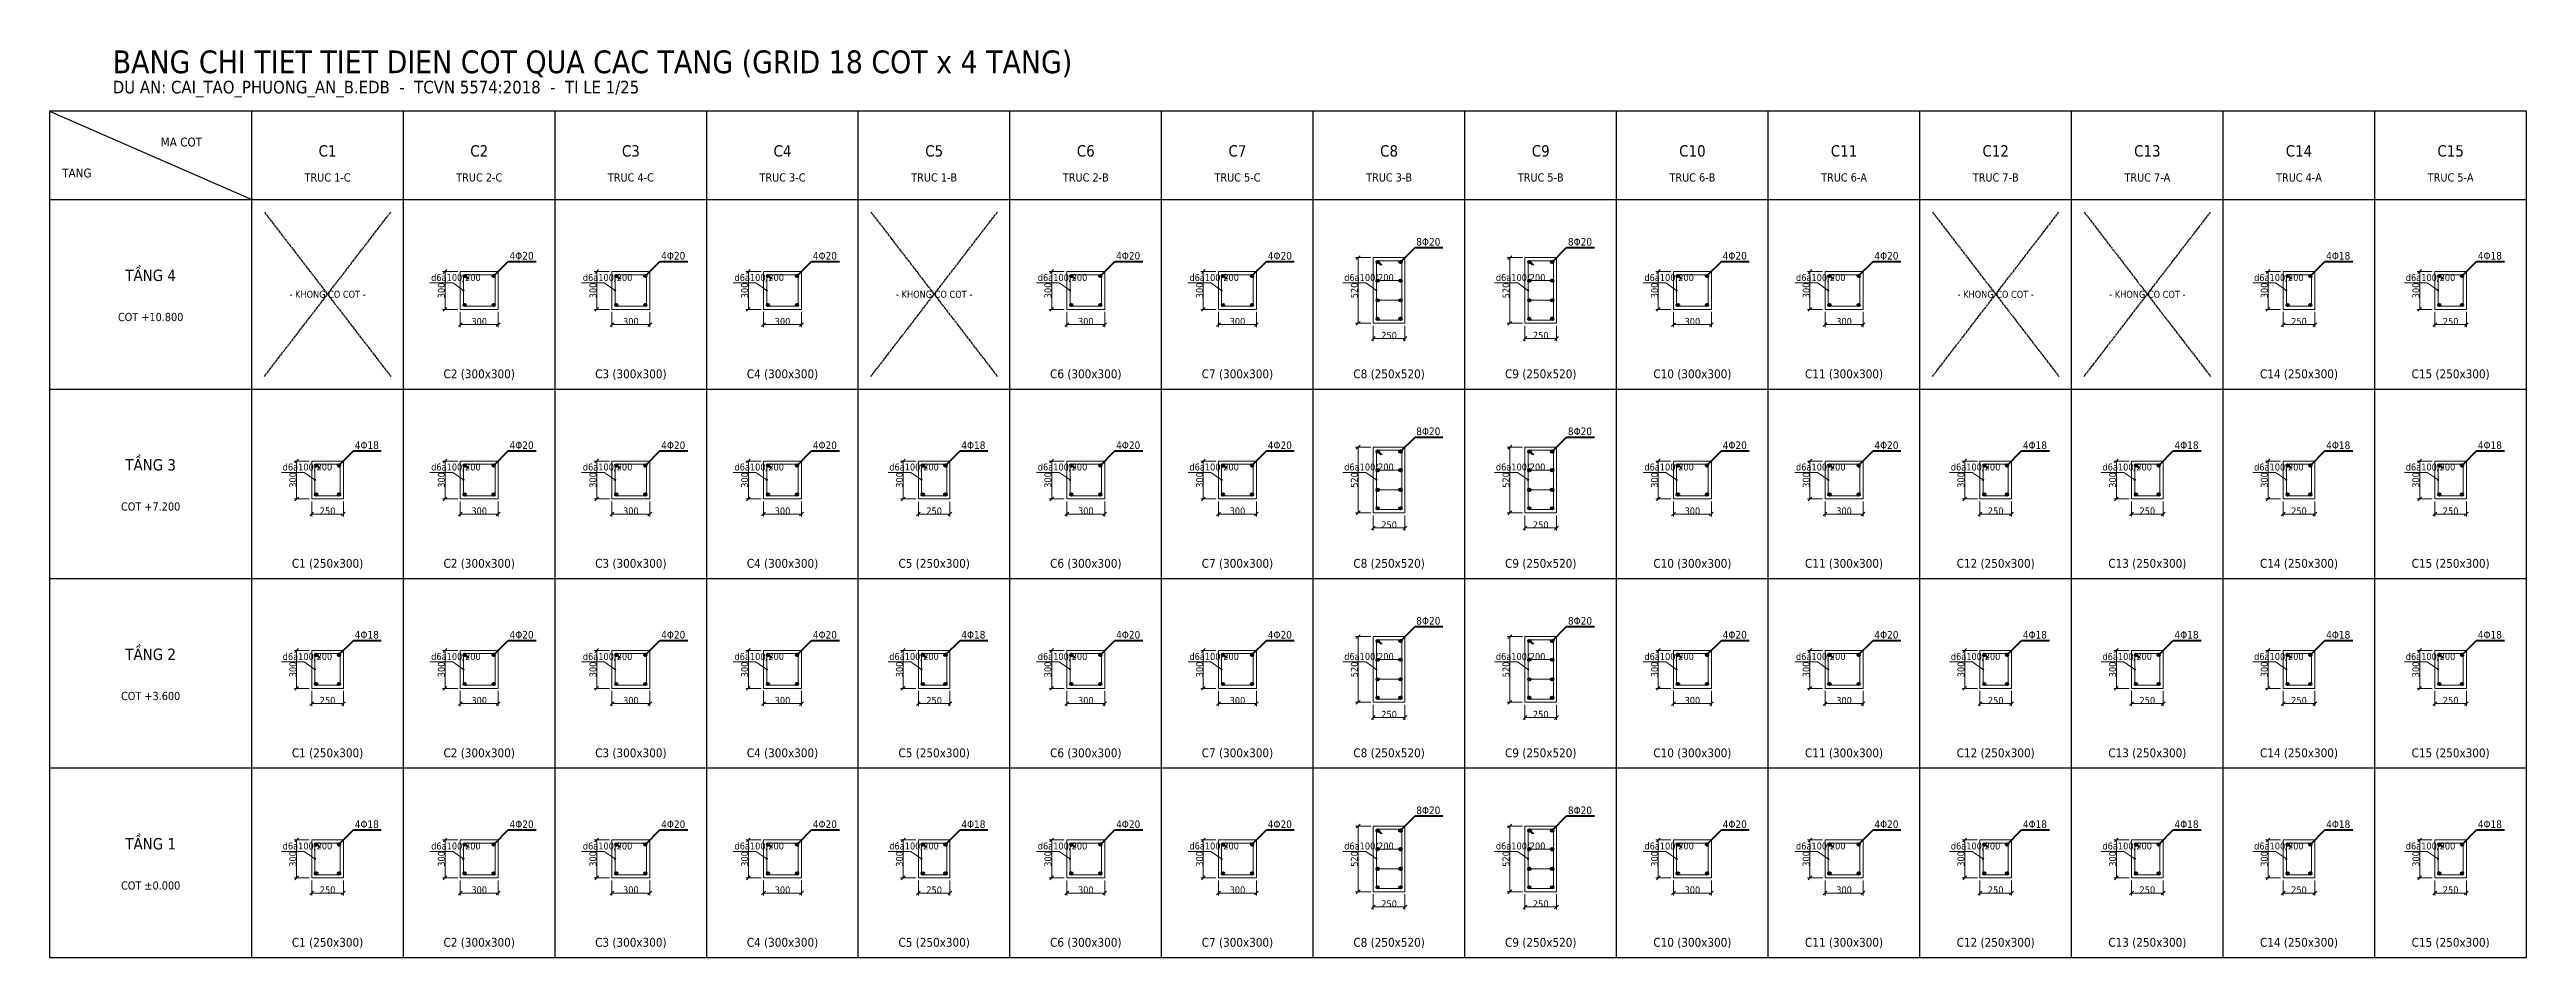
# Model space of a CAD drawing. Header units: millimetres. Extents: x 0 to 19600, y 0 to 7187.
import ezdxf
from ezdxf.enums import TextEntityAlignment as Align

# ---------------------------------------------------------------- set-up
doc = ezdxf.new("R2010")
doc.units = ezdxf.units.MM
doc.header["$LTSCALE"] = 10
doc.linetypes.add('DASHED', pattern=[1.524, 1.27, -0.254])
for name, color, linetype, lineweight in [('BE_TONG', 7, 'Continuous', 15), ('COT_DAI', 4, 'Continuous', 15), ('DIM', 3, 'Continuous', 9), ('KHUNG_GRID', 8, 'Continuous', 25), ('TEXT', 7, 'Continuous', 15), ('THEP_CHU', 1, 'Continuous', 50)]:
    doc.layers.add(name, color=color, linetype=linetype, lineweight=lineweight)
doc.styles.get("Standard").update_dxf_attribs({"font": 'tahoma.ttf'})

msp = doc.modelspace()

# ---------------------------------------------------------------- texts
at = {"layer": 'COT_DAI'}
for p in [(3020, 5355), (4220, 5355), (5420, 5355), (7820, 5355), (9020, 5355), (10245, 5355), (11445, 5355), (12620, 5355), (13820, 5355), (17445, 5355), (18645, 5355), (1845, 3855), (3020, 3855), (4220, 3855), (5420, 3855), (6645, 3855), (7820, 3855), (9020, 3855), (10245, 3855), (11445, 3855), (12620, 3855), (13820, 3855), (15045, 3855), (16245, 3855), (17445, 3855), (18645, 3855), (1845, 2355), (3020, 2355), (4220, 2355), (5420, 2355), (6645, 2355), (7820, 2355), (9020, 2355), (10245, 2355), (11445, 2355), (12620, 2355), (13820, 2355), (15045, 2355), (16245, 2355), (17445, 2355), (18645, 2355), (1845, 855), (3020, 855), (4220, 855), (5420, 855), (6645, 855), (7820, 855), (9020, 855), (10245, 855), (11445, 855), (12620, 855), (13820, 855), (15045, 855), (16245, 855), (17445, 855), (18645, 855)]:
    msp.add_text('d6a100/200', height=55, dxfattribs=at).set_placement(p)
at = {"layer": 'DIM'}
for s, p in [('300', (3100, 5280)), ('300', (4300, 5280)), ('300', (5500, 5280)), ('300', (7900, 5280)), ('300', (9100, 5280)), ('520', (10325, 5280)), ('520', (11525, 5280)), ('300', (12700, 5280)), ('300', (13900, 5280)), ('300', (17525, 5280)), ('300', (18725, 5280)), ('300', (1925, 3780)), ('300', (3100, 3780)), ('300', (4300, 3780)), ('300', (5500, 3780)), ('300', (6725, 3780)), ('300', (7900, 3780)), ('300', (9100, 3780)), ('520', (10325, 3780)), ('520', (11525, 3780)), ('300', (12700, 3780)), ('300', (13900, 3780)), ('300', (15125, 3780)), ('300', (16325, 3780)), ('300', (17525, 3780)), ('300', (18725, 3780)), ('300', (1925, 2280)), ('300', (3100, 2280)), ('300', (4300, 2280)), ('300', (5500, 2280)), ('300', (6725, 2280)), ('300', (7900, 2280)), ('300', (9100, 2280)), ('520', (10325, 2280)), ('520', (11525, 2280)), ('300', (12700, 2280)), ('300', (13900, 2280)), ('300', (15125, 2280)), ('300', (16325, 2280)), ('300', (17525, 2280)), ('300', (18725, 2280)), ('300', (1925, 780)), ('300', (3100, 780)), ('300', (4300, 780)), ('300', (5500, 780)), ('300', (6725, 780)), ('300', (7900, 780)), ('300', (9100, 780)), ('520', (10325, 780)), ('520', (11525, 780)), ('300', (12700, 780)), ('300', (13900, 780)), ('300', (15125, 780)), ('300', (16325, 780)), ('300', (17525, 780)), ('300', (18725, 780))]:
    msp.add_text(s, height=55, rotation=90, dxfattribs=at).set_placement(p, align=Align.MIDDLE_CENTER)
for s, p in [('300', (3400, 5035)), ('300', (4600, 5035)), ('300', (5800, 5035)), ('300', (8200, 5035)), ('300', (9400, 5035)), ('250', (10600, 4925)), ('250', (11800, 4925)), ('300', (13000, 5035)), ('300', (14200, 5035)), ('250', (17800, 5035)), ('250', (19000, 5035)), ('250', (2200, 3535)), ('300', (3400, 3535)), ('300', (4600, 3535)), ('300', (5800, 3535)), ('250', (7000, 3535)), ('300', (8200, 3535)), ('300', (9400, 3535)), ('300', (13000, 3535)), ('300', (14200, 3535)), ('250', (15400, 3535)), ('250', (16600, 3535)), ('250', (17800, 3535)), ('250', (19000, 3535)), ('250', (10600, 3425)), ('250', (11800, 3425)), ('250', (2200, 2035)), ('300', (3400, 2035)), ('300', (4600, 2035)), ('300', (5800, 2035)), ('250', (7000, 2035)), ('300', (8200, 2035)), ('300', (9400, 2035)), ('300', (13000, 2035)), ('300', (14200, 2035)), ('250', (15400, 2035)), ('250', (16600, 2035)), ('250', (17800, 2035)), ('250', (19000, 2035)), ('250', (10600, 1925)), ('250', (11800, 1925)), ('250', (2200, 535)), ('300', (3400, 535)), ('300', (4600, 535)), ('300', (5800, 535)), ('250', (7000, 535)), ('300', (8200, 535)), ('300', (9400, 535)), ('250', (10600, 425)), ('250', (11800, 425)), ('300', (13000, 535)), ('300', (14200, 535)), ('250', (15400, 535)), ('250', (16600, 535)), ('250', (17800, 535)), ('250', (19000, 535))]:
    msp.add_text(s, height=55, dxfattribs=at).set_placement(p, align=Align.MIDDLE_CENTER)
at = {"layer": 'TEXT'}
for s, height, p in [('BANG CHI TIET TIET DIEN COT QUA CAC TANG (GRID 18 COT x 4 TANG)', 180, (500, 7000)), ('DU AN: CAI_TAO_PHUONG_AN_B.EDB  -  TCVN 5574:2018  -  TI LE 1/25', 100, (500, 6840)), ('MA COT', 70, (880, 6420)), ('TANG', 70, (100, 6175))]:
    msp.add_text(s, height=height, dxfattribs=at).set_placement(p)
for s, height, p in [('C1', 90, (2200, 6385)), ('C2', 90, (3400, 6385)), ('C3', 90, (4600, 6385)), ('C4', 90, (5800, 6385)), ('C5', 90, (7000, 6385)), ('C6', 90, (8200, 6385)), ('C7', 90, (9400, 6385)), ('C8', 90, (10600, 6385)), ('C9', 90, (11800, 6385)), ('C10', 90, (13000, 6385)), ('C11', 90, (14200, 6385)), ('C12', 90, (15400, 6385)), ('C13', 90, (16600, 6385)), ('C14', 90, (17800, 6385)), ('C15', 90, (19000, 6385)), ('TRUC 1-C', 65, (2200, 6175)), ('TRUC 2-C', 65, (3400, 6175)), ('TRUC 4-C', 65, (4600, 6175)), ('TRUC 3-C', 65, (5800, 6175)), ('TRUC 1-B', 65, (7000, 6175)), ('TRUC 2-B', 65, (8200, 6175)), ('TRUC 5-C', 65, (9400, 6175)), ('TRUC 3-B', 65, (10600, 6175)), ('TRUC 5-B', 65, (11800, 6175)), ('TRUC 6-B', 65, (13000, 6175)), ('TRUC 6-A', 65, (14200, 6175)), ('TRUC 7-B', 65, (15400, 6175)), ('TRUC 7-A', 65, (16600, 6175)), ('TRUC 4-A', 65, (17800, 6175)), ('TRUC 5-A', 65, (19000, 6175)), ('TẦNG 4', 90, (800, 5400)), ('COT +10.800', 65, (800, 5070)), ('- KHONG CO COT -', 55, (2200, 5250)), ('- KHONG CO COT -', 55, (7000, 5250)), ('- KHONG CO COT -', 55, (15400, 5250)), ('- KHONG CO COT -', 55, (16600, 5250)), ('C2 (300x300)', 70, (3400, 4620)), ('C3 (300x300)', 70, (4600, 4620)), ('C4 (300x300)', 70, (5800, 4620)), ('C6 (300x300)', 70, (8200, 4620)), ('C7 (300x300)', 70, (9400, 4620)), ('C8 (250x520)', 70, (10600, 4620)), ('C9 (250x520)', 70, (11800, 4620)), ('C10 (300x300)', 70, (13000, 4620)), ('C11 (300x300)', 70, (14200, 4620)), ('C14 (250x300)', 70, (17800, 4620)), ('C15 (250x300)', 70, (19000, 4620)), ('TẦNG 3', 90, (800, 3900)), ('COT +7.200', 65, (800, 3570)), ('C1 (250x300)', 70, (2200, 3120)), ('C2 (300x300)', 70, (3400, 3120)), ('C3 (300x300)', 70, (4600, 3120)), ('C4 (300x300)', 70, (5800, 3120)), ('C5 (250x300)', 70, (7000, 3120)), ('C6 (300x300)', 70, (8200, 3120)), ('C7 (300x300)', 70, (9400, 3120)), ('C8 (250x520)', 70, (10600, 3120)), ('C9 (250x520)', 70, (11800, 3120)), ('C10 (300x300)', 70, (13000, 3120)), ('C11 (300x300)', 70, (14200, 3120)), ('C12 (250x300)', 70, (15400, 3120)), ('C13 (250x300)', 70, (16600, 3120)), ('C14 (250x300)', 70, (17800, 3120)), ('C15 (250x300)', 70, (19000, 3120)), ('TẦNG 2', 90, (800, 2400)), ('COT +3.600', 65, (800, 2070)), ('C1 (250x300)', 70, (2200, 1620)), ('C2 (300x300)', 70, (3400, 1620)), ('C3 (300x300)', 70, (4600, 1620)), ('C4 (300x300)', 70, (5800, 1620)), ('C5 (250x300)', 70, (7000, 1620)), ('C6 (300x300)', 70, (8200, 1620)), ('C7 (300x300)', 70, (9400, 1620)), ('C8 (250x520)', 70, (10600, 1620)), ('C9 (250x520)', 70, (11800, 1620)), ('C10 (300x300)', 70, (13000, 1620)), ('C11 (300x300)', 70, (14200, 1620)), ('C12 (250x300)', 70, (15400, 1620)), ('C13 (250x300)', 70, (16600, 1620)), ('C14 (250x300)', 70, (17800, 1620)), ('C15 (250x300)', 70, (19000, 1620)), ('TẦNG 1', 90, (800, 900)), ('COT ±0.000', 65, (800, 570)), ('C1 (250x300)', 70, (2200, 120)), ('C2 (300x300)', 70, (3400, 120)), ('C3 (300x300)', 70, (4600, 120)), ('C4 (300x300)', 70, (5800, 120)), ('C5 (250x300)', 70, (7000, 120)), ('C6 (300x300)', 70, (8200, 120)), ('C7 (300x300)', 70, (9400, 120)), ('C8 (250x520)', 70, (10600, 120)), ('C9 (250x520)', 70, (11800, 120)), ('C10 (300x300)', 70, (13000, 120)), ('C11 (300x300)', 70, (14200, 120)), ('C12 (250x300)', 70, (15400, 120)), ('C13 (250x300)', 70, (16600, 120)), ('C14 (250x300)', 70, (17800, 120)), ('C15 (250x300)', 70, (19000, 120))]:
    msp.add_text(s, height=height, dxfattribs=at).set_placement(p, align=Align.MIDDLE_CENTER)
at = {"layer": 'THEP_CHU'}
for s, p in [('8Φ20', (10815, 5635)), ('8Φ20', (12015, 5635)), ('4Φ20', (3640, 5525)), ('4Φ20', (4840, 5525)), ('4Φ20', (6040, 5525)), ('4Φ20', (8440, 5525)), ('4Φ20', (9640, 5525)), ('4Φ20', (13240, 5525)), ('4Φ20', (14440, 5525)), ('4Φ18', (18015, 5525)), ('4Φ18', (19215, 5525)), ('8Φ20', (10815, 4135)), ('8Φ20', (12015, 4135)), ('4Φ18', (2415, 4025)), ('4Φ20', (3640, 4025)), ('4Φ20', (4840, 4025)), ('4Φ20', (6040, 4025)), ('4Φ18', (7215, 4025)), ('4Φ20', (8440, 4025)), ('4Φ20', (9640, 4025)), ('4Φ20', (13240, 4025)), ('4Φ20', (14440, 4025)), ('4Φ18', (15615, 4025)), ('4Φ18', (16815, 4025)), ('4Φ18', (18015, 4025)), ('4Φ18', (19215, 4025)), ('4Φ18', (2415, 2525)), ('4Φ20', (3640, 2525)), ('4Φ20', (4840, 2525)), ('4Φ20', (6040, 2525)), ('4Φ18', (7215, 2525)), ('4Φ20', (8440, 2525)), ('4Φ20', (9640, 2525)), ('8Φ20', (10815, 2635)), ('8Φ20', (12015, 2635)), ('4Φ20', (13240, 2525)), ('4Φ20', (14440, 2525)), ('4Φ18', (15615, 2525)), ('4Φ18', (16815, 2525)), ('4Φ18', (18015, 2525)), ('4Φ18', (19215, 2525)), ('8Φ20', (10815, 1135)), ('8Φ20', (12015, 1135)), ('4Φ18', (2415, 1025)), ('4Φ20', (3640, 1025)), ('4Φ20', (4840, 1025)), ('4Φ20', (6040, 1025)), ('4Φ18', (7215, 1025)), ('4Φ20', (8440, 1025)), ('4Φ20', (9640, 1025)), ('4Φ20', (13240, 1025)), ('4Φ20', (14440, 1025)), ('4Φ18', (15615, 1025)), ('4Φ18', (16815, 1025)), ('4Φ18', (18015, 1025)), ('4Φ18', (19215, 1025))]:
    msp.add_text(s, height=60, dxfattribs=at).set_placement(p)

# ---------------------------------------------------------------- hatches: boundary and pattern name
at = {"layer": 'THEP_CHU'}
for points in [[(10500, 5505), (10510, 5515), (10520, 5505), (10510, 5495)], [(10680, 5505), (10690, 5515), (10700, 5505), (10690, 5495)], [(11700, 5505), (11710, 5515), (11720, 5505), (11710, 5495)], [(11880, 5505), (11890, 5515), (11900, 5505), (11890, 5495)], [(3275, 5395), (3285, 5405), (3295, 5395), (3285, 5385)], [(3505, 5395), (3515, 5405), (3525, 5395), (3515, 5385)], [(4475, 5395), (4485, 5405), (4495, 5395), (4485, 5385)], [(4705, 5395), (4715, 5405), (4725, 5395), (4715, 5385)], [(5675, 5395), (5685, 5405), (5695, 5395), (5685, 5385)], [(5905, 5395), (5915, 5405), (5925, 5395), (5915, 5385)], [(8075, 5395), (8085, 5405), (8095, 5395), (8085, 5385)], [(8305, 5395), (8315, 5405), (8325, 5395), (8315, 5385)], [(9275, 5395), (9285, 5405), (9295, 5395), (9285, 5385)], [(9505, 5395), (9515, 5405), (9525, 5395), (9515, 5385)], [(10500, 5358), (10510, 5368), (10520, 5358), (10510, 5348)], [(10680, 5358), (10690, 5368), (10700, 5358), (10690, 5348)], [(11700, 5358), (11710, 5368), (11720, 5358), (11710, 5348)], [(11880, 5358), (11890, 5368), (11900, 5358), (11890, 5348)], [(12875, 5395), (12885, 5405), (12895, 5395), (12885, 5385)], [(13105, 5395), (13115, 5405), (13125, 5395), (13115, 5385)], [(14075, 5395), (14085, 5405), (14095, 5395), (14085, 5385)], [(14305, 5395), (14315, 5405), (14325, 5395), (14315, 5385)], [(17700, 5395), (17710, 5405), (17720, 5395), (17710, 5385)], [(17880, 5395), (17890, 5405), (17900, 5395), (17890, 5385)], [(18900, 5395), (18910, 5405), (18920, 5395), (18910, 5385)], [(19080, 5395), (19090, 5405), (19100, 5395), (19090, 5385)], [(3275, 5165), (3285, 5175), (3295, 5165), (3285, 5155)], [(3505, 5165), (3515, 5175), (3525, 5165), (3515, 5155)], [(4475, 5165), (4485, 5175), (4495, 5165), (4485, 5155)], [(4705, 5165), (4715, 5175), (4725, 5165), (4715, 5155)], [(5675, 5165), (5685, 5175), (5695, 5165), (5685, 5155)], [(5905, 5165), (5915, 5175), (5925, 5165), (5915, 5155)], [(8075, 5165), (8085, 5175), (8095, 5165), (8085, 5155)], [(8305, 5165), (8315, 5175), (8325, 5165), (8315, 5155)], [(9275, 5165), (9285, 5175), (9295, 5165), (9285, 5155)], [(9505, 5165), (9515, 5175), (9525, 5165), (9515, 5155)], [(10500, 5202), (10510, 5212), (10520, 5202), (10510, 5192)], [(10680, 5202), (10690, 5212), (10700, 5202), (10690, 5192)], [(11700, 5202), (11710, 5212), (11720, 5202), (11710, 5192)], [(11880, 5202), (11890, 5212), (11900, 5202), (11890, 5192)], [(12875, 5165), (12885, 5175), (12895, 5165), (12885, 5155)], [(13105, 5165), (13115, 5175), (13125, 5165), (13115, 5155)], [(14075, 5165), (14085, 5175), (14095, 5165), (14085, 5155)], [(14305, 5165), (14315, 5175), (14325, 5165), (14315, 5155)], [(17700, 5165), (17710, 5175), (17720, 5165), (17710, 5155)], [(17880, 5165), (17890, 5175), (17900, 5165), (17890, 5155)], [(18900, 5165), (18910, 5175), (18920, 5165), (18910, 5155)], [(19080, 5165), (19090, 5175), (19100, 5165), (19090, 5155)], [(10500, 5055), (10510, 5065), (10520, 5055), (10510, 5045)], [(10680, 5055), (10690, 5065), (10700, 5055), (10690, 5045)], [(11700, 5055), (11710, 5065), (11720, 5055), (11710, 5045)], [(11880, 5055), (11890, 5065), (11900, 5055), (11890, 5045)], [(10500, 4005), (10510, 4015), (10520, 4005), (10510, 3995)], [(10680, 4005), (10690, 4015), (10700, 4005), (10690, 3995)], [(11700, 4005), (11710, 4015), (11720, 4005), (11710, 3995)], [(11880, 4005), (11890, 4015), (11900, 4005), (11890, 3995)], [(2100, 3895), (2110, 3905), (2120, 3895), (2110, 3885)], [(2280, 3895), (2290, 3905), (2300, 3895), (2290, 3885)], [(3275, 3895), (3285, 3905), (3295, 3895), (3285, 3885)], [(3505, 3895), (3515, 3905), (3525, 3895), (3515, 3885)], [(4475, 3895), (4485, 3905), (4495, 3895), (4485, 3885)], [(4705, 3895), (4715, 3905), (4725, 3895), (4715, 3885)], [(5675, 3895), (5685, 3905), (5695, 3895), (5685, 3885)], [(5905, 3895), (5915, 3905), (5925, 3895), (5915, 3885)], [(6900, 3895), (6910, 3905), (6920, 3895), (6910, 3885)], [(7080, 3895), (7090, 3905), (7100, 3895), (7090, 3885)], [(8075, 3895), (8085, 3905), (8095, 3895), (8085, 3885)], [(8305, 3895), (8315, 3905), (8325, 3895), (8315, 3885)], [(9275, 3895), (9285, 3905), (9295, 3895), (9285, 3885)], [(9505, 3895), (9515, 3905), (9525, 3895), (9515, 3885)], [(10500, 3858), (10510, 3868), (10520, 3858), (10510, 3848)], [(10680, 3858), (10690, 3868), (10700, 3858), (10690, 3848)], [(11700, 3858), (11710, 3868), (11720, 3858), (11710, 3848)], [(11880, 3858), (11890, 3868), (11900, 3858), (11890, 3848)], [(12875, 3895), (12885, 3905), (12895, 3895), (12885, 3885)], [(13105, 3895), (13115, 3905), (13125, 3895), (13115, 3885)], [(14075, 3895), (14085, 3905), (14095, 3895), (14085, 3885)], [(14305, 3895), (14315, 3905), (14325, 3895), (14315, 3885)], [(15300, 3895), (15310, 3905), (15320, 3895), (15310, 3885)], [(15480, 3895), (15490, 3905), (15500, 3895), (15490, 3885)], [(16500, 3895), (16510, 3905), (16520, 3895), (16510, 3885)], [(16680, 3895), (16690, 3905), (16700, 3895), (16690, 3885)], [(17700, 3895), (17710, 3905), (17720, 3895), (17710, 3885)], [(17880, 3895), (17890, 3905), (17900, 3895), (17890, 3885)], [(18900, 3895), (18910, 3905), (18920, 3895), (18910, 3885)], [(19080, 3895), (19090, 3905), (19100, 3895), (19090, 3885)], [(2100, 3665), (2110, 3675), (2120, 3665), (2110, 3655)], [(2280, 3665), (2290, 3675), (2300, 3665), (2290, 3655)], [(3275, 3665), (3285, 3675), (3295, 3665), (3285, 3655)], [(3505, 3665), (3515, 3675), (3525, 3665), (3515, 3655)], [(4475, 3665), (4485, 3675), (4495, 3665), (4485, 3655)], [(4705, 3665), (4715, 3675), (4725, 3665), (4715, 3655)], [(5675, 3665), (5685, 3675), (5695, 3665), (5685, 3655)], [(5905, 3665), (5915, 3675), (5925, 3665), (5915, 3655)], [(6900, 3665), (6910, 3675), (6920, 3665), (6910, 3655)], [(7080, 3665), (7090, 3675), (7100, 3665), (7090, 3655)], [(8075, 3665), (8085, 3675), (8095, 3665), (8085, 3655)], [(8305, 3665), (8315, 3675), (8325, 3665), (8315, 3655)], [(9275, 3665), (9285, 3675), (9295, 3665), (9285, 3655)], [(9505, 3665), (9515, 3675), (9525, 3665), (9515, 3655)], [(10500, 3702), (10510, 3712), (10520, 3702), (10510, 3692)], [(10500, 3555), (10510, 3565), (10520, 3555), (10510, 3545)], [(10680, 3702), (10690, 3712), (10700, 3702), (10690, 3692)], [(10680, 3555), (10690, 3565), (10700, 3555), (10690, 3545)], [(11700, 3702), (11710, 3712), (11720, 3702), (11710, 3692)], [(11700, 3555), (11710, 3565), (11720, 3555), (11710, 3545)], [(11880, 3702), (11890, 3712), (11900, 3702), (11890, 3692)], [(11880, 3555), (11890, 3565), (11900, 3555), (11890, 3545)], [(12875, 3665), (12885, 3675), (12895, 3665), (12885, 3655)], [(13105, 3665), (13115, 3675), (13125, 3665), (13115, 3655)], [(14075, 3665), (14085, 3675), (14095, 3665), (14085, 3655)], [(14305, 3665), (14315, 3675), (14325, 3665), (14315, 3655)], [(15300, 3665), (15310, 3675), (15320, 3665), (15310, 3655)], [(15480, 3665), (15490, 3675), (15500, 3665), (15490, 3655)], [(16500, 3665), (16510, 3675), (16520, 3665), (16510, 3655)], [(16680, 3665), (16690, 3675), (16700, 3665), (16690, 3655)], [(17700, 3665), (17710, 3675), (17720, 3665), (17710, 3655)], [(17880, 3665), (17890, 3675), (17900, 3665), (17890, 3655)], [(18900, 3665), (18910, 3675), (18920, 3665), (18910, 3655)], [(19080, 3665), (19090, 3675), (19100, 3665), (19090, 3655)], [(2100, 2395), (2110, 2405), (2120, 2395), (2110, 2385)], [(2280, 2395), (2290, 2405), (2300, 2395), (2290, 2385)], [(3275, 2395), (3285, 2405), (3295, 2395), (3285, 2385)], [(3505, 2395), (3515, 2405), (3525, 2395), (3515, 2385)], [(4475, 2395), (4485, 2405), (4495, 2395), (4485, 2385)], [(4705, 2395), (4715, 2405), (4725, 2395), (4715, 2385)], [(5675, 2395), (5685, 2405), (5695, 2395), (5685, 2385)], [(5905, 2395), (5915, 2405), (5925, 2395), (5915, 2385)], [(6900, 2395), (6910, 2405), (6920, 2395), (6910, 2385)], [(7080, 2395), (7090, 2405), (7100, 2395), (7090, 2385)], [(8075, 2395), (8085, 2405), (8095, 2395), (8085, 2385)], [(8305, 2395), (8315, 2405), (8325, 2395), (8315, 2385)], [(9275, 2395), (9285, 2405), (9295, 2395), (9285, 2385)], [(9505, 2395), (9515, 2405), (9525, 2395), (9515, 2385)], [(10500, 2505), (10510, 2515), (10520, 2505), (10510, 2495)], [(10500, 2358), (10510, 2368), (10520, 2358), (10510, 2348)], [(10680, 2505), (10690, 2515), (10700, 2505), (10690, 2495)], [(10680, 2358), (10690, 2368), (10700, 2358), (10690, 2348)], [(11700, 2505), (11710, 2515), (11720, 2505), (11710, 2495)], [(11700, 2358), (11710, 2368), (11720, 2358), (11710, 2348)], [(11880, 2505), (11890, 2515), (11900, 2505), (11890, 2495)], [(11880, 2358), (11890, 2368), (11900, 2358), (11890, 2348)], [(12875, 2395), (12885, 2405), (12895, 2395), (12885, 2385)], [(13105, 2395), (13115, 2405), (13125, 2395), (13115, 2385)], [(14075, 2395), (14085, 2405), (14095, 2395), (14085, 2385)], [(14305, 2395), (14315, 2405), (14325, 2395), (14315, 2385)], [(15300, 2395), (15310, 2405), (15320, 2395), (15310, 2385)], [(15480, 2395), (15490, 2405), (15500, 2395), (15490, 2385)], [(16500, 2395), (16510, 2405), (16520, 2395), (16510, 2385)], [(16680, 2395), (16690, 2405), (16700, 2395), (16690, 2385)], [(17700, 2395), (17710, 2405), (17720, 2395), (17710, 2385)], [(17880, 2395), (17890, 2405), (17900, 2395), (17890, 2385)], [(18900, 2395), (18910, 2405), (18920, 2395), (18910, 2385)], [(19080, 2395), (19090, 2405), (19100, 2395), (19090, 2385)], [(2100, 2165), (2110, 2175), (2120, 2165), (2110, 2155)], [(2280, 2165), (2290, 2175), (2300, 2165), (2290, 2155)], [(3275, 2165), (3285, 2175), (3295, 2165), (3285, 2155)], [(3505, 2165), (3515, 2175), (3525, 2165), (3515, 2155)], [(4475, 2165), (4485, 2175), (4495, 2165), (4485, 2155)], [(4705, 2165), (4715, 2175), (4725, 2165), (4715, 2155)], [(5675, 2165), (5685, 2175), (5695, 2165), (5685, 2155)], [(5905, 2165), (5915, 2175), (5925, 2165), (5915, 2155)], [(6900, 2165), (6910, 2175), (6920, 2165), (6910, 2155)], [(7080, 2165), (7090, 2175), (7100, 2165), (7090, 2155)], [(8075, 2165), (8085, 2175), (8095, 2165), (8085, 2155)], [(8305, 2165), (8315, 2175), (8325, 2165), (8315, 2155)], [(9275, 2165), (9285, 2175), (9295, 2165), (9285, 2155)], [(9505, 2165), (9515, 2175), (9525, 2165), (9515, 2155)], [(10500, 2202), (10510, 2212), (10520, 2202), (10510, 2192)], [(10680, 2202), (10690, 2212), (10700, 2202), (10690, 2192)], [(11700, 2202), (11710, 2212), (11720, 2202), (11710, 2192)], [(11880, 2202), (11890, 2212), (11900, 2202), (11890, 2192)], [(12875, 2165), (12885, 2175), (12895, 2165), (12885, 2155)], [(13105, 2165), (13115, 2175), (13125, 2165), (13115, 2155)], [(14075, 2165), (14085, 2175), (14095, 2165), (14085, 2155)], [(14305, 2165), (14315, 2175), (14325, 2165), (14315, 2155)], [(15300, 2165), (15310, 2175), (15320, 2165), (15310, 2155)], [(15480, 2165), (15490, 2175), (15500, 2165), (15490, 2155)], [(16500, 2165), (16510, 2175), (16520, 2165), (16510, 2155)], [(16680, 2165), (16690, 2175), (16700, 2165), (16690, 2155)], [(17700, 2165), (17710, 2175), (17720, 2165), (17710, 2155)], [(17880, 2165), (17890, 2175), (17900, 2165), (17890, 2155)], [(18900, 2165), (18910, 2175), (18920, 2165), (18910, 2155)], [(19080, 2165), (19090, 2175), (19100, 2165), (19090, 2155)], [(10500, 2055), (10510, 2065), (10520, 2055), (10510, 2045)], [(10680, 2055), (10690, 2065), (10700, 2055), (10690, 2045)], [(11700, 2055), (11710, 2065), (11720, 2055), (11710, 2045)], [(11880, 2055), (11890, 2065), (11900, 2055), (11890, 2045)], [(10500, 1005), (10510, 1015), (10520, 1005), (10510, 995)], [(10680, 1005), (10690, 1015), (10700, 1005), (10690, 995)], [(11700, 1005), (11710, 1015), (11720, 1005), (11710, 995)], [(11880, 1005), (11890, 1015), (11900, 1005), (11890, 995)], [(2100, 895), (2110, 905), (2120, 895), (2110, 885)], [(2280, 895), (2290, 905), (2300, 895), (2290, 885)], [(3275, 895), (3285, 905), (3295, 895), (3285, 885)], [(3505, 895), (3515, 905), (3525, 895), (3515, 885)], [(4475, 895), (4485, 905), (4495, 895), (4485, 885)], [(4705, 895), (4715, 905), (4725, 895), (4715, 885)], [(5675, 895), (5685, 905), (5695, 895), (5685, 885)], [(5905, 895), (5915, 905), (5925, 895), (5915, 885)], [(6900, 895), (6910, 905), (6920, 895), (6910, 885)], [(7080, 895), (7090, 905), (7100, 895), (7090, 885)], [(8075, 895), (8085, 905), (8095, 895), (8085, 885)], [(8305, 895), (8315, 905), (8325, 895), (8315, 885)], [(9275, 895), (9285, 905), (9295, 895), (9285, 885)], [(9505, 895), (9515, 905), (9525, 895), (9515, 885)], [(10500, 858), (10510, 868), (10520, 858), (10510, 848)], [(10680, 858), (10690, 868), (10700, 858), (10690, 848)], [(11700, 858), (11710, 868), (11720, 858), (11710, 848)], [(11880, 858), (11890, 868), (11900, 858), (11890, 848)], [(12875, 895), (12885, 905), (12895, 895), (12885, 885)], [(13105, 895), (13115, 905), (13125, 895), (13115, 885)], [(14075, 895), (14085, 905), (14095, 895), (14085, 885)], [(14305, 895), (14315, 905), (14325, 895), (14315, 885)], [(15300, 895), (15310, 905), (15320, 895), (15310, 885)], [(15480, 895), (15490, 905), (15500, 895), (15490, 885)], [(16500, 895), (16510, 905), (16520, 895), (16510, 885)], [(16680, 895), (16690, 905), (16700, 895), (16690, 885)], [(17700, 895), (17710, 905), (17720, 895), (17710, 885)], [(17880, 895), (17890, 905), (17900, 895), (17890, 885)], [(18900, 895), (18910, 905), (18920, 895), (18910, 885)], [(19080, 895), (19090, 905), (19100, 895), (19090, 885)], [(2100, 665), (2110, 675), (2120, 665), (2110, 655)], [(2280, 665), (2290, 675), (2300, 665), (2290, 655)], [(3275, 665), (3285, 675), (3295, 665), (3285, 655)], [(3505, 665), (3515, 675), (3525, 665), (3515, 655)], [(4475, 665), (4485, 675), (4495, 665), (4485, 655)], [(4705, 665), (4715, 675), (4725, 665), (4715, 655)], [(5675, 665), (5685, 675), (5695, 665), (5685, 655)], [(5905, 665), (5915, 675), (5925, 665), (5915, 655)], [(6900, 665), (6910, 675), (6920, 665), (6910, 655)], [(7080, 665), (7090, 675), (7100, 665), (7090, 655)], [(8075, 665), (8085, 675), (8095, 665), (8085, 655)], [(8305, 665), (8315, 675), (8325, 665), (8315, 655)], [(9275, 665), (9285, 675), (9295, 665), (9285, 655)], [(9505, 665), (9515, 675), (9525, 665), (9515, 655)], [(10500, 702), (10510, 712), (10520, 702), (10510, 692)], [(10680, 702), (10690, 712), (10700, 702), (10690, 692)], [(11700, 702), (11710, 712), (11720, 702), (11710, 692)], [(11880, 702), (11890, 712), (11900, 702), (11890, 692)], [(12875, 665), (12885, 675), (12895, 665), (12885, 655)], [(13105, 665), (13115, 675), (13125, 665), (13115, 655)], [(14075, 665), (14085, 675), (14095, 665), (14085, 655)], [(14305, 665), (14315, 675), (14325, 665), (14315, 655)], [(15300, 665), (15310, 675), (15320, 665), (15310, 655)], [(15480, 665), (15490, 675), (15500, 665), (15490, 655)], [(16500, 665), (16510, 675), (16520, 665), (16510, 655)], [(16680, 665), (16690, 675), (16700, 665), (16690, 655)], [(17700, 665), (17710, 675), (17720, 665), (17710, 655)], [(17880, 665), (17890, 675), (17900, 665), (17890, 655)], [(18900, 665), (18910, 675), (18920, 665), (18910, 655)], [(19080, 665), (19090, 675), (19100, 665), (19090, 655)], [(10500, 555), (10510, 565), (10520, 555), (10510, 545)], [(10680, 555), (10690, 565), (10700, 555), (10690, 545)], [(11700, 555), (11710, 565), (11720, 555), (11710, 545)], [(11880, 555), (11890, 565), (11900, 555), (11890, 545)]]:
    msp.add_hatch(color=1, dxfattribs=at).paths.add_polyline_path(points)

# ---------------------------------------------------------------- linework, layer by layer
at = {"layer": 'BE_TONG'}
for points in [[(10475, 5020), (10725, 5020), (10725, 5540), (10475, 5540), (10475, 5020)], [(11675, 5020), (11925, 5020), (11925, 5540), (11675, 5540), (11675, 5020)], [(3250, 5130), (3550, 5130), (3550, 5430), (3250, 5430), (3250, 5130)], [(4450, 5130), (4750, 5130), (4750, 5430), (4450, 5430), (4450, 5130)], [(5650, 5130), (5950, 5130), (5950, 5430), (5650, 5430), (5650, 5130)], [(8050, 5130), (8350, 5130), (8350, 5430), (8050, 5430), (8050, 5130)], [(9250, 5130), (9550, 5130), (9550, 5430), (9250, 5430), (9250, 5130)], [(12850, 5130), (13150, 5130), (13150, 5430), (12850, 5430), (12850, 5130)], [(14050, 5130), (14350, 5130), (14350, 5430), (14050, 5430), (14050, 5130)], [(17675, 5130), (17925, 5130), (17925, 5430), (17675, 5430), (17675, 5130)], [(18875, 5130), (19125, 5130), (19125, 5430), (18875, 5430), (18875, 5130)], [(2075, 3630), (2325, 3630), (2325, 3930), (2075, 3930), (2075, 3630)], [(3250, 3630), (3550, 3630), (3550, 3930), (3250, 3930), (3250, 3630)], [(4450, 3630), (4750, 3630), (4750, 3930), (4450, 3930), (4450, 3630)], [(5650, 3630), (5950, 3630), (5950, 3930), (5650, 3930), (5650, 3630)], [(6875, 3630), (7125, 3630), (7125, 3930), (6875, 3930), (6875, 3630)], [(8050, 3630), (8350, 3630), (8350, 3930), (8050, 3930), (8050, 3630)], [(9250, 3630), (9550, 3630), (9550, 3930), (9250, 3930), (9250, 3630)], [(10475, 3520), (10725, 3520), (10725, 4040), (10475, 4040), (10475, 3520)], [(11675, 3520), (11925, 3520), (11925, 4040), (11675, 4040), (11675, 3520)], [(12850, 3630), (13150, 3630), (13150, 3930), (12850, 3930), (12850, 3630)], [(14050, 3630), (14350, 3630), (14350, 3930), (14050, 3930), (14050, 3630)], [(15275, 3630), (15525, 3630), (15525, 3930), (15275, 3930), (15275, 3630)], [(16475, 3630), (16725, 3630), (16725, 3930), (16475, 3930), (16475, 3630)], [(17675, 3630), (17925, 3630), (17925, 3930), (17675, 3930), (17675, 3630)], [(18875, 3630), (19125, 3630), (19125, 3930), (18875, 3930), (18875, 3630)], [(2075, 2130), (2325, 2130), (2325, 2430), (2075, 2430), (2075, 2130)], [(3250, 2130), (3550, 2130), (3550, 2430), (3250, 2430), (3250, 2130)], [(4450, 2130), (4750, 2130), (4750, 2430), (4450, 2430), (4450, 2130)], [(5650, 2130), (5950, 2130), (5950, 2430), (5650, 2430), (5650, 2130)], [(6875, 2130), (7125, 2130), (7125, 2430), (6875, 2430), (6875, 2130)], [(8050, 2130), (8350, 2130), (8350, 2430), (8050, 2430), (8050, 2130)], [(9250, 2130), (9550, 2130), (9550, 2430), (9250, 2430), (9250, 2130)], [(10475, 2020), (10725, 2020), (10725, 2540), (10475, 2540), (10475, 2020)], [(11675, 2020), (11925, 2020), (11925, 2540), (11675, 2540), (11675, 2020)], [(12850, 2130), (13150, 2130), (13150, 2430), (12850, 2430), (12850, 2130)], [(14050, 2130), (14350, 2130), (14350, 2430), (14050, 2430), (14050, 2130)], [(15275, 2130), (15525, 2130), (15525, 2430), (15275, 2430), (15275, 2130)], [(16475, 2130), (16725, 2130), (16725, 2430), (16475, 2430), (16475, 2130)], [(17675, 2130), (17925, 2130), (17925, 2430), (17675, 2430), (17675, 2130)], [(18875, 2130), (19125, 2130), (19125, 2430), (18875, 2430), (18875, 2130)], [(10475, 520), (10725, 520), (10725, 1040), (10475, 1040), (10475, 520)], [(11675, 520), (11925, 520), (11925, 1040), (11675, 1040), (11675, 520)], [(2075, 630), (2325, 630), (2325, 930), (2075, 930), (2075, 630)], [(3250, 630), (3550, 630), (3550, 930), (3250, 930), (3250, 630)], [(4450, 630), (4750, 630), (4750, 930), (4450, 930), (4450, 630)], [(5650, 630), (5950, 630), (5950, 930), (5650, 930), (5650, 630)], [(6875, 630), (7125, 630), (7125, 930), (6875, 930), (6875, 630)], [(8050, 630), (8350, 630), (8350, 930), (8050, 930), (8050, 630)], [(9250, 630), (9550, 630), (9550, 930), (9250, 930), (9250, 630)], [(12850, 630), (13150, 630), (13150, 930), (12850, 930), (12850, 630)], [(14050, 630), (14350, 630), (14350, 930), (14050, 930), (14050, 630)], [(15275, 630), (15525, 630), (15525, 930), (15275, 930), (15275, 630)], [(16475, 630), (16725, 630), (16725, 930), (16475, 930), (16475, 630)], [(17675, 630), (17925, 630), (17925, 930), (17675, 930), (17675, 630)], [(18875, 630), (19125, 630), (19125, 930), (18875, 930), (18875, 630)]]:
    msp.add_lwpolyline(points, dxfattribs=at)
at = {"layer": 'COT_DAI'}
for p, q in [((10500, 5515), (10535, 5480)), ((10510, 5515), (10545, 5480)), ((11700, 5515), (11735, 5480)), ((11710, 5515), (11745, 5480)), ((3190, 5340), (3010, 5340)), ((3275, 5280), (3190, 5340)), ((3275, 5405), (3310, 5370)), ((3285, 5405), (3320, 5370)), ((4390, 5340), (4210, 5340)), ((4475, 5280), (4390, 5340)), ((4475, 5405), (4510, 5370)), ((4485, 5405), (4520, 5370)), ((5590, 5340), (5410, 5340)), ((5675, 5280), (5590, 5340)), ((5675, 5405), (5710, 5370)), ((5685, 5405), (5720, 5370)), ((7990, 5340), (7810, 5340)), ((8075, 5280), (7990, 5340)), ((8075, 5405), (8110, 5370)), ((8085, 5405), (8120, 5370)), ((9190, 5340), (9010, 5340)), ((9275, 5280), (9190, 5340)), ((9275, 5405), (9310, 5370)), ((9285, 5405), (9320, 5370)), ((10415, 5340), (10235, 5340)), ((10500, 5280), (10415, 5340)), ((10500, 5358), (10700, 5358)), ((11615, 5340), (11435, 5340)), ((11700, 5280), (11615, 5340)), ((11700, 5358), (11900, 5358)), ((12790, 5340), (12610, 5340)), ((12875, 5280), (12790, 5340)), ((12875, 5405), (12910, 5370)), ((12885, 5405), (12920, 5370)), ((13990, 5340), (13810, 5340)), ((14075, 5280), (13990, 5340)), ((14075, 5405), (14110, 5370)), ((14085, 5405), (14120, 5370)), ((17615, 5340), (17435, 5340)), ((17700, 5280), (17615, 5340)), ((17700, 5405), (17735, 5370)), ((17710, 5405), (17745, 5370)), ((18815, 5340), (18635, 5340)), ((18900, 5280), (18815, 5340)), ((18900, 5405), (18935, 5370)), ((18910, 5405), (18945, 5370)), ((10500, 5202), (10700, 5202)), ((11700, 5202), (11900, 5202)), ((10500, 4015), (10535, 3980)), ((10510, 4015), (10545, 3980)), ((11700, 4015), (11735, 3980)), ((11710, 4015), (11745, 3980)), ((2015, 3840), (1835, 3840)), ((2100, 3780), (2015, 3840)), ((2100, 3905), (2135, 3870)), ((2110, 3905), (2145, 3870)), ((3190, 3840), (3010, 3840)), ((3275, 3780), (3190, 3840)), ((3275, 3905), (3310, 3870)), ((3285, 3905), (3320, 3870)), ((4390, 3840), (4210, 3840)), ((4475, 3780), (4390, 3840)), ((4475, 3905), (4510, 3870)), ((4485, 3905), (4520, 3870)), ((5590, 3840), (5410, 3840)), ((5675, 3780), (5590, 3840)), ((5675, 3905), (5710, 3870)), ((5685, 3905), (5720, 3870)), ((6815, 3840), (6635, 3840)), ((6900, 3780), (6815, 3840)), ((6900, 3905), (6935, 3870)), ((6910, 3905), (6945, 3870)), ((7990, 3840), (7810, 3840)), ((8075, 3780), (7990, 3840)), ((8075, 3905), (8110, 3870)), ((8085, 3905), (8120, 3870)), ((9190, 3840), (9010, 3840)), ((9275, 3780), (9190, 3840)), ((9275, 3905), (9310, 3870)), ((9285, 3905), (9320, 3870)), ((10415, 3840), (10235, 3840)), ((10500, 3780), (10415, 3840)), ((10500, 3858), (10700, 3858)), ((11615, 3840), (11435, 3840)), ((11700, 3780), (11615, 3840)), ((11700, 3858), (11900, 3858)), ((12790, 3840), (12610, 3840)), ((12875, 3780), (12790, 3840)), ((12875, 3905), (12910, 3870)), ((12885, 3905), (12920, 3870)), ((13990, 3840), (13810, 3840)), ((14075, 3780), (13990, 3840)), ((14075, 3905), (14110, 3870)), ((14085, 3905), (14120, 3870)), ((15215, 3840), (15035, 3840)), ((15300, 3780), (15215, 3840)), ((15300, 3905), (15335, 3870)), ((15310, 3905), (15345, 3870)), ((16415, 3840), (16235, 3840)), ((16500, 3780), (16415, 3840)), ((16500, 3905), (16535, 3870)), ((16510, 3905), (16545, 3870)), ((17615, 3840), (17435, 3840)), ((17700, 3780), (17615, 3840)), ((17700, 3905), (17735, 3870)), ((17710, 3905), (17745, 3870)), ((18815, 3840), (18635, 3840)), ((18900, 3780), (18815, 3840)), ((18900, 3905), (18935, 3870)), ((18910, 3905), (18945, 3870)), ((10500, 3702), (10700, 3702)), ((11700, 3702), (11900, 3702)), ((2100, 2405), (2135, 2370)), ((2110, 2405), (2145, 2370)), ((3275, 2405), (3310, 2370)), ((3285, 2405), (3320, 2370)), ((4475, 2405), (4510, 2370)), ((4485, 2405), (4520, 2370)), ((5675, 2405), (5710, 2370)), ((5685, 2405), (5720, 2370)), ((6900, 2405), (6935, 2370)), ((6910, 2405), (6945, 2370)), ((8075, 2405), (8110, 2370)), ((8085, 2405), (8120, 2370)), ((9275, 2405), (9310, 2370)), ((9285, 2405), (9320, 2370)), ((10500, 2515), (10535, 2480)), ((10500, 2358), (10700, 2358)), ((10510, 2515), (10545, 2480)), ((11700, 2515), (11735, 2480)), ((11700, 2358), (11900, 2358)), ((11710, 2515), (11745, 2480)), ((12875, 2405), (12910, 2370)), ((12885, 2405), (12920, 2370)), ((14075, 2405), (14110, 2370)), ((14085, 2405), (14120, 2370)), ((15300, 2405), (15335, 2370)), ((15310, 2405), (15345, 2370)), ((16500, 2405), (16535, 2370)), ((16510, 2405), (16545, 2370)), ((17700, 2405), (17735, 2370)), ((17710, 2405), (17745, 2370)), ((18900, 2405), (18935, 2370)), ((18910, 2405), (18945, 2370)), ((2015, 2340), (1835, 2340)), ((2100, 2280), (2015, 2340)), ((3190, 2340), (3010, 2340)), ((3275, 2280), (3190, 2340)), ((4390, 2340), (4210, 2340)), ((4475, 2280), (4390, 2340)), ((5590, 2340), (5410, 2340)), ((5675, 2280), (5590, 2340)), ((6815, 2340), (6635, 2340)), ((6900, 2280), (6815, 2340)), ((7990, 2340), (7810, 2340)), ((8075, 2280), (7990, 2340)), ((9190, 2340), (9010, 2340)), ((9275, 2280), (9190, 2340)), ((10415, 2340), (10235, 2340)), ((10500, 2280), (10415, 2340)), ((10500, 2202), (10700, 2202)), ((11615, 2340), (11435, 2340)), ((11700, 2280), (11615, 2340)), ((11700, 2202), (11900, 2202)), ((12790, 2340), (12610, 2340)), ((12875, 2280), (12790, 2340)), ((13990, 2340), (13810, 2340)), ((14075, 2280), (13990, 2340)), ((15215, 2340), (15035, 2340)), ((15300, 2280), (15215, 2340)), ((16415, 2340), (16235, 2340)), ((16500, 2280), (16415, 2340)), ((17615, 2340), (17435, 2340)), ((17700, 2280), (17615, 2340)), ((18815, 2340), (18635, 2340)), ((18900, 2280), (18815, 2340)), ((10500, 1015), (10535, 980)), ((10510, 1015), (10545, 980)), ((11700, 1015), (11735, 980)), ((11710, 1015), (11745, 980)), ((2015, 840), (1835, 840)), ((2100, 780), (2015, 840)), ((2100, 905), (2135, 870)), ((2110, 905), (2145, 870)), ((3190, 840), (3010, 840)), ((3275, 780), (3190, 840)), ((3275, 905), (3310, 870)), ((3285, 905), (3320, 870)), ((4390, 840), (4210, 840)), ((4475, 780), (4390, 840)), ((4475, 905), (4510, 870)), ((4485, 905), (4520, 870)), ((5590, 840), (5410, 840)), ((5675, 780), (5590, 840)), ((5675, 905), (5710, 870)), ((5685, 905), (5720, 870)), ((6815, 840), (6635, 840)), ((6900, 780), (6815, 840)), ((6900, 905), (6935, 870)), ((6910, 905), (6945, 870)), ((7990, 840), (7810, 840)), ((8075, 780), (7990, 840)), ((8075, 905), (8110, 870)), ((8085, 905), (8120, 870)), ((9190, 840), (9010, 840)), ((9275, 780), (9190, 840)), ((9275, 905), (9310, 870)), ((9285, 905), (9320, 870)), ((10415, 840), (10235, 840)), ((10500, 780), (10415, 840)), ((10500, 858), (10700, 858)), ((11615, 840), (11435, 840)), ((11700, 780), (11615, 840)), ((11700, 858), (11900, 858)), ((12790, 840), (12610, 840)), ((12875, 780), (12790, 840)), ((12875, 905), (12910, 870)), ((12885, 905), (12920, 870)), ((13990, 840), (13810, 840)), ((14075, 780), (13990, 840)), ((14075, 905), (14110, 870)), ((14085, 905), (14120, 870)), ((15215, 840), (15035, 840)), ((15300, 780), (15215, 840)), ((15300, 905), (15335, 870)), ((15310, 905), (15345, 870)), ((16415, 840), (16235, 840)), ((16500, 780), (16415, 840)), ((16500, 905), (16535, 870)), ((16510, 905), (16545, 870)), ((17615, 840), (17435, 840)), ((17700, 780), (17615, 840)), ((17700, 905), (17735, 870)), ((17710, 905), (17745, 870)), ((18815, 840), (18635, 840)), ((18900, 780), (18815, 840)), ((18900, 905), (18935, 870)), ((18910, 905), (18945, 870)), ((10500, 702), (10700, 702)), ((11700, 702), (11900, 702))]:
    msp.add_line(p, q, dxfattribs=at)
for points in [[(10500, 5045), (10700, 5045), (10700, 5515), (10500, 5515), (10500, 5045)], [(11700, 5045), (11900, 5045), (11900, 5515), (11700, 5515), (11700, 5045)], [(3275, 5155), (3525, 5155), (3525, 5405), (3275, 5405), (3275, 5155)], [(4475, 5155), (4725, 5155), (4725, 5405), (4475, 5405), (4475, 5155)], [(5675, 5155), (5925, 5155), (5925, 5405), (5675, 5405), (5675, 5155)], [(8075, 5155), (8325, 5155), (8325, 5405), (8075, 5405), (8075, 5155)], [(9275, 5155), (9525, 5155), (9525, 5405), (9275, 5405), (9275, 5155)], [(12875, 5155), (13125, 5155), (13125, 5405), (12875, 5405), (12875, 5155)], [(14075, 5155), (14325, 5155), (14325, 5405), (14075, 5405), (14075, 5155)], [(17700, 5155), (17900, 5155), (17900, 5405), (17700, 5405), (17700, 5155)], [(18900, 5155), (19100, 5155), (19100, 5405), (18900, 5405), (18900, 5155)], [(10500, 3545), (10700, 3545), (10700, 4015), (10500, 4015), (10500, 3545)], [(11700, 3545), (11900, 3545), (11900, 4015), (11700, 4015), (11700, 3545)], [(2100, 3655), (2300, 3655), (2300, 3905), (2100, 3905), (2100, 3655)], [(3275, 3655), (3525, 3655), (3525, 3905), (3275, 3905), (3275, 3655)], [(4475, 3655), (4725, 3655), (4725, 3905), (4475, 3905), (4475, 3655)], [(5675, 3655), (5925, 3655), (5925, 3905), (5675, 3905), (5675, 3655)], [(6900, 3655), (7100, 3655), (7100, 3905), (6900, 3905), (6900, 3655)], [(8075, 3655), (8325, 3655), (8325, 3905), (8075, 3905), (8075, 3655)], [(9275, 3655), (9525, 3655), (9525, 3905), (9275, 3905), (9275, 3655)], [(12875, 3655), (13125, 3655), (13125, 3905), (12875, 3905), (12875, 3655)], [(14075, 3655), (14325, 3655), (14325, 3905), (14075, 3905), (14075, 3655)], [(15300, 3655), (15500, 3655), (15500, 3905), (15300, 3905), (15300, 3655)], [(16500, 3655), (16700, 3655), (16700, 3905), (16500, 3905), (16500, 3655)], [(17700, 3655), (17900, 3655), (17900, 3905), (17700, 3905), (17700, 3655)], [(18900, 3655), (19100, 3655), (19100, 3905), (18900, 3905), (18900, 3655)], [(2100, 2155), (2300, 2155), (2300, 2405), (2100, 2405), (2100, 2155)], [(3275, 2155), (3525, 2155), (3525, 2405), (3275, 2405), (3275, 2155)], [(4475, 2155), (4725, 2155), (4725, 2405), (4475, 2405), (4475, 2155)], [(5675, 2155), (5925, 2155), (5925, 2405), (5675, 2405), (5675, 2155)], [(6900, 2155), (7100, 2155), (7100, 2405), (6900, 2405), (6900, 2155)], [(8075, 2155), (8325, 2155), (8325, 2405), (8075, 2405), (8075, 2155)], [(9275, 2155), (9525, 2155), (9525, 2405), (9275, 2405), (9275, 2155)], [(10500, 2045), (10700, 2045), (10700, 2515), (10500, 2515), (10500, 2045)], [(11700, 2045), (11900, 2045), (11900, 2515), (11700, 2515), (11700, 2045)], [(12875, 2155), (13125, 2155), (13125, 2405), (12875, 2405), (12875, 2155)], [(14075, 2155), (14325, 2155), (14325, 2405), (14075, 2405), (14075, 2155)], [(15300, 2155), (15500, 2155), (15500, 2405), (15300, 2405), (15300, 2155)], [(16500, 2155), (16700, 2155), (16700, 2405), (16500, 2405), (16500, 2155)], [(17700, 2155), (17900, 2155), (17900, 2405), (17700, 2405), (17700, 2155)], [(18900, 2155), (19100, 2155), (19100, 2405), (18900, 2405), (18900, 2155)], [(10500, 545), (10700, 545), (10700, 1015), (10500, 1015), (10500, 545)], [(11700, 545), (11900, 545), (11900, 1015), (11700, 1015), (11700, 545)], [(2100, 655), (2300, 655), (2300, 905), (2100, 905), (2100, 655)], [(3275, 655), (3525, 655), (3525, 905), (3275, 905), (3275, 655)], [(4475, 655), (4725, 655), (4725, 905), (4475, 905), (4475, 655)], [(5675, 655), (5925, 655), (5925, 905), (5675, 905), (5675, 655)], [(6900, 655), (7100, 655), (7100, 905), (6900, 905), (6900, 655)], [(8075, 655), (8325, 655), (8325, 905), (8075, 905), (8075, 655)], [(9275, 655), (9525, 655), (9525, 905), (9275, 905), (9275, 655)], [(12875, 655), (13125, 655), (13125, 905), (12875, 905), (12875, 655)], [(14075, 655), (14325, 655), (14325, 905), (14075, 905), (14075, 655)], [(15300, 655), (15500, 655), (15500, 905), (15300, 905), (15300, 655)], [(16500, 655), (16700, 655), (16700, 905), (16500, 905), (16500, 655)], [(17700, 655), (17900, 655), (17900, 905), (17700, 905), (17700, 655)], [(18900, 655), (19100, 655), (19100, 905), (18900, 905), (18900, 655)]]:
    msp.add_lwpolyline(points, dxfattribs=at)
for centre in [(3275, 5280), (4475, 5280), (5675, 5280), (8075, 5280), (9275, 5280), (10500, 5280), (11700, 5280), (12875, 5280), (14075, 5280), (17700, 5280), (18900, 5280), (2100, 3780), (3275, 3780), (4475, 3780), (5675, 3780), (6900, 3780), (8075, 3780), (9275, 3780), (10500, 3780), (11700, 3780), (12875, 3780), (14075, 3780), (15300, 3780), (16500, 3780), (17700, 3780), (18900, 3780), (2100, 2280), (3275, 2280), (4475, 2280), (5675, 2280), (6900, 2280), (8075, 2280), (9275, 2280), (10500, 2280), (11700, 2280), (12875, 2280), (14075, 2280), (15300, 2280), (16500, 2280), (17700, 2280), (18900, 2280), (2100, 780), (3275, 780), (4475, 780), (5675, 780), (6900, 780), (8075, 780), (9275, 780), (10500, 780), (11700, 780), (12875, 780), (14075, 780), (15300, 780), (16500, 780), (17700, 780), (18900, 780)]:
    msp.add_circle(centre, 5, dxfattribs=at)
at = {"layer": 'DIM'}
for p, q in [((10455, 5540), (10335, 5540)), ((10340, 5525), (10370, 5555)), ((10355, 5020), (10355, 5540)), ((11655, 5540), (11535, 5540)), ((11540, 5525), (11570, 5555)), ((11555, 5020), (11555, 5540)), ((3230, 5430), (3110, 5430)), ((3115, 5415), (3145, 5445)), ((3130, 5130), (3130, 5430)), ((4430, 5430), (4310, 5430)), ((4315, 5415), (4345, 5445)), ((4330, 5130), (4330, 5430)), ((5630, 5430), (5510, 5430)), ((5515, 5415), (5545, 5445)), ((5530, 5130), (5530, 5430)), ((8030, 5430), (7910, 5430)), ((7915, 5415), (7945, 5445)), ((7930, 5130), (7930, 5430)), ((9230, 5430), (9110, 5430)), ((9115, 5415), (9145, 5445)), ((9130, 5130), (9130, 5430)), ((12830, 5430), (12710, 5430)), ((12715, 5415), (12745, 5445)), ((12730, 5130), (12730, 5430)), ((14030, 5430), (13910, 5430)), ((13915, 5415), (13945, 5445)), ((13930, 5130), (13930, 5430)), ((17655, 5430), (17535, 5430)), ((17540, 5415), (17570, 5445)), ((17555, 5130), (17555, 5430)), ((18855, 5430), (18735, 5430)), ((18740, 5415), (18770, 5445)), ((18755, 5130), (18755, 5430)), ((3230, 5130), (3110, 5130)), ((3115, 5115), (3145, 5145)), ((3250, 5110), (3250, 4990)), ((3550, 5110), (3550, 4990)), ((4430, 5130), (4310, 5130)), ((4315, 5115), (4345, 5145)), ((4450, 5110), (4450, 4990)), ((4750, 5110), (4750, 4990)), ((5630, 5130), (5510, 5130)), ((5515, 5115), (5545, 5145)), ((5650, 5110), (5650, 4990)), ((5950, 5110), (5950, 4990)), ((8030, 5130), (7910, 5130)), ((7915, 5115), (7945, 5145)), ((8050, 5110), (8050, 4990)), ((8350, 5110), (8350, 4990)), ((9230, 5130), (9110, 5130)), ((9115, 5115), (9145, 5145)), ((9250, 5110), (9250, 4990)), ((9550, 5110), (9550, 4990)), ((12830, 5130), (12710, 5130)), ((12715, 5115), (12745, 5145)), ((12850, 5110), (12850, 4990)), ((13150, 5110), (13150, 4990)), ((14030, 5130), (13910, 5130)), ((13915, 5115), (13945, 5145)), ((14050, 5110), (14050, 4990)), ((14350, 5110), (14350, 4990)), ((17655, 5130), (17535, 5130)), ((17540, 5115), (17570, 5145)), ((17675, 5110), (17675, 4990)), ((17925, 5110), (17925, 4990)), ((18855, 5130), (18735, 5130)), ((18740, 5115), (18770, 5145)), ((18875, 5110), (18875, 4990)), ((19125, 5110), (19125, 4990)), ((3235, 4995), (3265, 5025)), ((3250, 5010), (3550, 5010)), ((3535, 4995), (3565, 5025)), ((4435, 4995), (4465, 5025)), ((4450, 5010), (4750, 5010)), ((4735, 4995), (4765, 5025)), ((5635, 4995), (5665, 5025)), ((5650, 5010), (5950, 5010)), ((5935, 4995), (5965, 5025)), ((8035, 4995), (8065, 5025)), ((8050, 5010), (8350, 5010)), ((8335, 4995), (8365, 5025)), ((9235, 4995), (9265, 5025)), ((9250, 5010), (9550, 5010)), ((9535, 4995), (9565, 5025)), ((10455, 5020), (10335, 5020)), ((10340, 5005), (10370, 5035)), ((10460, 4885), (10490, 4915)), ((10475, 5000), (10475, 4880)), ((10475, 4900), (10725, 4900)), ((10710, 4885), (10740, 4915)), ((10725, 5000), (10725, 4880)), ((11655, 5020), (11535, 5020)), ((11540, 5005), (11570, 5035)), ((11660, 4885), (11690, 4915)), ((11675, 5000), (11675, 4880)), ((11675, 4900), (11925, 4900)), ((11910, 4885), (11940, 4915)), ((11925, 5000), (11925, 4880)), ((12835, 4995), (12865, 5025)), ((12850, 5010), (13150, 5010)), ((13135, 4995), (13165, 5025)), ((14035, 4995), (14065, 5025)), ((14050, 5010), (14350, 5010)), ((14335, 4995), (14365, 5025)), ((17660, 4995), (17690, 5025)), ((17675, 5010), (17925, 5010)), ((17910, 4995), (17940, 5025)), ((18860, 4995), (18890, 5025)), ((18875, 5010), (19125, 5010)), ((19110, 4995), (19140, 5025)), ((2055, 3930), (1935, 3930)), ((1940, 3915), (1970, 3945)), ((1955, 3630), (1955, 3930)), ((3230, 3930), (3110, 3930)), ((3115, 3915), (3145, 3945)), ((3130, 3630), (3130, 3930)), ((4430, 3930), (4310, 3930)), ((4315, 3915), (4345, 3945)), ((4330, 3630), (4330, 3930)), ((5630, 3930), (5510, 3930)), ((5515, 3915), (5545, 3945)), ((5530, 3630), (5530, 3930)), ((6855, 3930), (6735, 3930)), ((6740, 3915), (6770, 3945)), ((6755, 3630), (6755, 3930)), ((8030, 3930), (7910, 3930)), ((7915, 3915), (7945, 3945)), ((7930, 3630), (7930, 3930)), ((9230, 3930), (9110, 3930)), ((9115, 3915), (9145, 3945)), ((9130, 3630), (9130, 3930)), ((10455, 4040), (10335, 4040)), ((10340, 4025), (10370, 4055)), ((10355, 3520), (10355, 4040)), ((11655, 4040), (11535, 4040)), ((11540, 4025), (11570, 4055)), ((11555, 3520), (11555, 4040)), ((12830, 3930), (12710, 3930)), ((12715, 3915), (12745, 3945)), ((12730, 3630), (12730, 3930)), ((14030, 3930), (13910, 3930)), ((13915, 3915), (13945, 3945)), ((13930, 3630), (13930, 3930)), ((15255, 3930), (15135, 3930)), ((15140, 3915), (15170, 3945)), ((15155, 3630), (15155, 3930)), ((16455, 3930), (16335, 3930)), ((16340, 3915), (16370, 3945)), ((16355, 3630), (16355, 3930)), ((17655, 3930), (17535, 3930)), ((17540, 3915), (17570, 3945)), ((17555, 3630), (17555, 3930)), ((18855, 3930), (18735, 3930)), ((18740, 3915), (18770, 3945)), ((18755, 3630), (18755, 3930)), ((2055, 3630), (1935, 3630)), ((1940, 3615), (1970, 3645)), ((2075, 3610), (2075, 3490)), ((2325, 3610), (2325, 3490)), ((3230, 3630), (3110, 3630)), ((3115, 3615), (3145, 3645)), ((3250, 3610), (3250, 3490)), ((3550, 3610), (3550, 3490)), ((4430, 3630), (4310, 3630)), ((4315, 3615), (4345, 3645)), ((4450, 3610), (4450, 3490)), ((4750, 3610), (4750, 3490)), ((5630, 3630), (5510, 3630)), ((5515, 3615), (5545, 3645)), ((5650, 3610), (5650, 3490)), ((5950, 3610), (5950, 3490)), ((6855, 3630), (6735, 3630)), ((6740, 3615), (6770, 3645)), ((6875, 3610), (6875, 3490)), ((7125, 3610), (7125, 3490)), ((8030, 3630), (7910, 3630)), ((7915, 3615), (7945, 3645)), ((8050, 3610), (8050, 3490)), ((8350, 3610), (8350, 3490)), ((9230, 3630), (9110, 3630)), ((9115, 3615), (9145, 3645)), ((9250, 3610), (9250, 3490)), ((9550, 3610), (9550, 3490)), ((10340, 3505), (10370, 3535)), ((11540, 3505), (11570, 3535)), ((12830, 3630), (12710, 3630)), ((12715, 3615), (12745, 3645)), ((12850, 3610), (12850, 3490)), ((13150, 3610), (13150, 3490)), ((14030, 3630), (13910, 3630)), ((13915, 3615), (13945, 3645)), ((14050, 3610), (14050, 3490)), ((14350, 3610), (14350, 3490)), ((15255, 3630), (15135, 3630)), ((15140, 3615), (15170, 3645)), ((15275, 3610), (15275, 3490)), ((15525, 3610), (15525, 3490)), ((16455, 3630), (16335, 3630)), ((16340, 3615), (16370, 3645)), ((16475, 3610), (16475, 3490)), ((16725, 3610), (16725, 3490)), ((17655, 3630), (17535, 3630)), ((17540, 3615), (17570, 3645)), ((17675, 3610), (17675, 3490)), ((17925, 3610), (17925, 3490)), ((18855, 3630), (18735, 3630)), ((18740, 3615), (18770, 3645)), ((18875, 3610), (18875, 3490)), ((19125, 3610), (19125, 3490)), ((2060, 3495), (2090, 3525)), ((2075, 3510), (2325, 3510)), ((2310, 3495), (2340, 3525)), ((3235, 3495), (3265, 3525)), ((3250, 3510), (3550, 3510)), ((3535, 3495), (3565, 3525)), ((4435, 3495), (4465, 3525)), ((4450, 3510), (4750, 3510)), ((4735, 3495), (4765, 3525)), ((5635, 3495), (5665, 3525)), ((5650, 3510), (5950, 3510)), ((5935, 3495), (5965, 3525)), ((6860, 3495), (6890, 3525)), ((6875, 3510), (7125, 3510)), ((7110, 3495), (7140, 3525)), ((8035, 3495), (8065, 3525)), ((8050, 3510), (8350, 3510)), ((8335, 3495), (8365, 3525)), ((9235, 3495), (9265, 3525)), ((9250, 3510), (9550, 3510)), ((9535, 3495), (9565, 3525)), ((10455, 3520), (10335, 3520)), ((10460, 3385), (10490, 3415)), ((10475, 3500), (10475, 3380)), ((10475, 3400), (10725, 3400)), ((10710, 3385), (10740, 3415)), ((10725, 3500), (10725, 3380)), ((11655, 3520), (11535, 3520)), ((11660, 3385), (11690, 3415)), ((11675, 3500), (11675, 3380)), ((11675, 3400), (11925, 3400)), ((11910, 3385), (11940, 3415)), ((11925, 3500), (11925, 3380)), ((12835, 3495), (12865, 3525)), ((12850, 3510), (13150, 3510)), ((13135, 3495), (13165, 3525)), ((14035, 3495), (14065, 3525)), ((14050, 3510), (14350, 3510)), ((14335, 3495), (14365, 3525)), ((15260, 3495), (15290, 3525)), ((15275, 3510), (15525, 3510)), ((15510, 3495), (15540, 3525)), ((16460, 3495), (16490, 3525)), ((16475, 3510), (16725, 3510)), ((16710, 3495), (16740, 3525)), ((17660, 3495), (17690, 3525)), ((17675, 3510), (17925, 3510)), ((17910, 3495), (17940, 3525)), ((18860, 3495), (18890, 3525)), ((18875, 3510), (19125, 3510)), ((19110, 3495), (19140, 3525)), ((10340, 2525), (10370, 2555)), ((11540, 2525), (11570, 2555)), ((2055, 2430), (1935, 2430)), ((1940, 2415), (1970, 2445)), ((1955, 2130), (1955, 2430)), ((3230, 2430), (3110, 2430)), ((3115, 2415), (3145, 2445)), ((3130, 2130), (3130, 2430)), ((4430, 2430), (4310, 2430)), ((4315, 2415), (4345, 2445)), ((4330, 2130), (4330, 2430)), ((5630, 2430), (5510, 2430)), ((5515, 2415), (5545, 2445)), ((5530, 2130), (5530, 2430)), ((6855, 2430), (6735, 2430)), ((6740, 2415), (6770, 2445)), ((6755, 2130), (6755, 2430)), ((8030, 2430), (7910, 2430)), ((7915, 2415), (7945, 2445)), ((7930, 2130), (7930, 2430)), ((9230, 2430), (9110, 2430)), ((9115, 2415), (9145, 2445)), ((9130, 2130), (9130, 2430)), ((10455, 2540), (10335, 2540)), ((10355, 2020), (10355, 2540)), ((11655, 2540), (11535, 2540)), ((11555, 2020), (11555, 2540)), ((12830, 2430), (12710, 2430)), ((12715, 2415), (12745, 2445)), ((12730, 2130), (12730, 2430)), ((14030, 2430), (13910, 2430)), ((13915, 2415), (13945, 2445)), ((13930, 2130), (13930, 2430)), ((15255, 2430), (15135, 2430)), ((15140, 2415), (15170, 2445)), ((15155, 2130), (15155, 2430)), ((16455, 2430), (16335, 2430)), ((16340, 2415), (16370, 2445)), ((16355, 2130), (16355, 2430)), ((17655, 2430), (17535, 2430)), ((17540, 2415), (17570, 2445)), ((17555, 2130), (17555, 2430)), ((18855, 2430), (18735, 2430)), ((18740, 2415), (18770, 2445)), ((18755, 2130), (18755, 2430)), ((2055, 2130), (1935, 2130)), ((1940, 2115), (1970, 2145)), ((2060, 1995), (2090, 2025)), ((2075, 2110), (2075, 1990)), ((2075, 2010), (2325, 2010)), ((2310, 1995), (2340, 2025)), ((2325, 2110), (2325, 1990)), ((3230, 2130), (3110, 2130)), ((3115, 2115), (3145, 2145)), ((3235, 1995), (3265, 2025)), ((3250, 2110), (3250, 1990)), ((3250, 2010), (3550, 2010)), ((3535, 1995), (3565, 2025)), ((3550, 2110), (3550, 1990)), ((4430, 2130), (4310, 2130)), ((4315, 2115), (4345, 2145)), ((4435, 1995), (4465, 2025)), ((4450, 2110), (4450, 1990)), ((4450, 2010), (4750, 2010)), ((4735, 1995), (4765, 2025)), ((4750, 2110), (4750, 1990)), ((5630, 2130), (5510, 2130)), ((5515, 2115), (5545, 2145)), ((5635, 1995), (5665, 2025)), ((5650, 2110), (5650, 1990)), ((5650, 2010), (5950, 2010)), ((5935, 1995), (5965, 2025)), ((5950, 2110), (5950, 1990)), ((6855, 2130), (6735, 2130)), ((6740, 2115), (6770, 2145)), ((6860, 1995), (6890, 2025)), ((6875, 2110), (6875, 1990)), ((6875, 2010), (7125, 2010)), ((7110, 1995), (7140, 2025)), ((7125, 2110), (7125, 1990)), ((8030, 2130), (7910, 2130)), ((7915, 2115), (7945, 2145)), ((8035, 1995), (8065, 2025)), ((8050, 2110), (8050, 1990)), ((8050, 2010), (8350, 2010)), ((8335, 1995), (8365, 2025)), ((8350, 2110), (8350, 1990)), ((9230, 2130), (9110, 2130)), ((9115, 2115), (9145, 2145)), ((9235, 1995), (9265, 2025)), ((9250, 2110), (9250, 1990)), ((9250, 2010), (9550, 2010)), ((9535, 1995), (9565, 2025)), ((9550, 2110), (9550, 1990)), ((10455, 2020), (10335, 2020)), ((10340, 2005), (10370, 2035)), ((10475, 2000), (10475, 1880)), ((10725, 2000), (10725, 1880)), ((11655, 2020), (11535, 2020)), ((11540, 2005), (11570, 2035)), ((11675, 2000), (11675, 1880)), ((11925, 2000), (11925, 1880)), ((12830, 2130), (12710, 2130)), ((12715, 2115), (12745, 2145)), ((12835, 1995), (12865, 2025)), ((12850, 2110), (12850, 1990)), ((12850, 2010), (13150, 2010)), ((13135, 1995), (13165, 2025)), ((13150, 2110), (13150, 1990)), ((14030, 2130), (13910, 2130)), ((13915, 2115), (13945, 2145)), ((14035, 1995), (14065, 2025)), ((14050, 2110), (14050, 1990)), ((14050, 2010), (14350, 2010)), ((14335, 1995), (14365, 2025)), ((14350, 2110), (14350, 1990)), ((15255, 2130), (15135, 2130)), ((15140, 2115), (15170, 2145)), ((15260, 1995), (15290, 2025)), ((15275, 2110), (15275, 1990)), ((15275, 2010), (15525, 2010)), ((15510, 1995), (15540, 2025)), ((15525, 2110), (15525, 1990)), ((16455, 2130), (16335, 2130)), ((16340, 2115), (16370, 2145)), ((16460, 1995), (16490, 2025)), ((16475, 2110), (16475, 1990)), ((16475, 2010), (16725, 2010)), ((16710, 1995), (16740, 2025)), ((16725, 2110), (16725, 1990)), ((17655, 2130), (17535, 2130)), ((17540, 2115), (17570, 2145)), ((17660, 1995), (17690, 2025)), ((17675, 2110), (17675, 1990)), ((17675, 2010), (17925, 2010)), ((17910, 1995), (17940, 2025)), ((17925, 2110), (17925, 1990)), ((18855, 2130), (18735, 2130)), ((18740, 2115), (18770, 2145)), ((18860, 1995), (18890, 2025)), ((18875, 2110), (18875, 1990)), ((18875, 2010), (19125, 2010)), ((19110, 1995), (19140, 2025)), ((19125, 2110), (19125, 1990)), ((10460, 1885), (10490, 1915)), ((10475, 1900), (10725, 1900)), ((10710, 1885), (10740, 1915)), ((11660, 1885), (11690, 1915)), ((11675, 1900), (11925, 1900)), ((11910, 1885), (11940, 1915)), ((10455, 1040), (10335, 1040)), ((10340, 1025), (10370, 1055)), ((10355, 520), (10355, 1040)), ((11655, 1040), (11535, 1040)), ((11540, 1025), (11570, 1055)), ((11555, 520), (11555, 1040)), ((2055, 930), (1935, 930)), ((1940, 915), (1970, 945)), ((1955, 630), (1955, 930)), ((3230, 930), (3110, 930)), ((3115, 915), (3145, 945)), ((3130, 630), (3130, 930)), ((4430, 930), (4310, 930)), ((4315, 915), (4345, 945)), ((4330, 630), (4330, 930)), ((5630, 930), (5510, 930)), ((5515, 915), (5545, 945)), ((5530, 630), (5530, 930)), ((6855, 930), (6735, 930)), ((6740, 915), (6770, 945)), ((6755, 630), (6755, 930)), ((8030, 930), (7910, 930)), ((7915, 915), (7945, 945)), ((7930, 630), (7930, 930)), ((9230, 930), (9110, 930)), ((9115, 915), (9145, 945)), ((9130, 630), (9130, 930)), ((12830, 930), (12710, 930)), ((12715, 915), (12745, 945)), ((12730, 630), (12730, 930)), ((14030, 930), (13910, 930)), ((13915, 915), (13945, 945)), ((13930, 630), (13930, 930)), ((15255, 930), (15135, 930)), ((15140, 915), (15170, 945)), ((15155, 630), (15155, 930)), ((16455, 930), (16335, 930)), ((16340, 915), (16370, 945)), ((16355, 630), (16355, 930)), ((17655, 930), (17535, 930)), ((17540, 915), (17570, 945)), ((17555, 630), (17555, 930)), ((18855, 930), (18735, 930)), ((18740, 915), (18770, 945)), ((18755, 630), (18755, 930)), ((2055, 630), (1935, 630)), ((1940, 615), (1970, 645)), ((2075, 610), (2075, 490)), ((2325, 610), (2325, 490)), ((3230, 630), (3110, 630)), ((3115, 615), (3145, 645)), ((3250, 610), (3250, 490)), ((3550, 610), (3550, 490)), ((4430, 630), (4310, 630)), ((4315, 615), (4345, 645)), ((4450, 610), (4450, 490)), ((4750, 610), (4750, 490)), ((5630, 630), (5510, 630)), ((5515, 615), (5545, 645)), ((5650, 610), (5650, 490)), ((5950, 610), (5950, 490)), ((6855, 630), (6735, 630)), ((6740, 615), (6770, 645)), ((6875, 610), (6875, 490)), ((7125, 610), (7125, 490)), ((8030, 630), (7910, 630)), ((7915, 615), (7945, 645)), ((8050, 610), (8050, 490)), ((8350, 610), (8350, 490)), ((9230, 630), (9110, 630)), ((9115, 615), (9145, 645)), ((9250, 610), (9250, 490)), ((9550, 610), (9550, 490)), ((12830, 630), (12710, 630)), ((12715, 615), (12745, 645)), ((12850, 610), (12850, 490)), ((13150, 610), (13150, 490)), ((14030, 630), (13910, 630)), ((13915, 615), (13945, 645)), ((14050, 610), (14050, 490)), ((14350, 610), (14350, 490)), ((15255, 630), (15135, 630)), ((15140, 615), (15170, 645)), ((15275, 610), (15275, 490)), ((15525, 610), (15525, 490)), ((16455, 630), (16335, 630)), ((16340, 615), (16370, 645)), ((16475, 610), (16475, 490)), ((16725, 610), (16725, 490)), ((17655, 630), (17535, 630)), ((17540, 615), (17570, 645)), ((17675, 610), (17675, 490)), ((17925, 610), (17925, 490)), ((18855, 630), (18735, 630)), ((18740, 615), (18770, 645)), ((18875, 610), (18875, 490)), ((19125, 610), (19125, 490)), ((2060, 495), (2090, 525)), ((2075, 510), (2325, 510)), ((2310, 495), (2340, 525)), ((3235, 495), (3265, 525)), ((3250, 510), (3550, 510)), ((3535, 495), (3565, 525)), ((4435, 495), (4465, 525)), ((4450, 510), (4750, 510)), ((4735, 495), (4765, 525)), ((5635, 495), (5665, 525)), ((5650, 510), (5950, 510)), ((5935, 495), (5965, 525)), ((6860, 495), (6890, 525)), ((6875, 510), (7125, 510)), ((7110, 495), (7140, 525)), ((8035, 495), (8065, 525)), ((8050, 510), (8350, 510)), ((8335, 495), (8365, 525)), ((9235, 495), (9265, 525)), ((9250, 510), (9550, 510)), ((9535, 495), (9565, 525)), ((10455, 520), (10335, 520)), ((10340, 505), (10370, 535)), ((10460, 385), (10490, 415)), ((10475, 500), (10475, 380)), ((10475, 400), (10725, 400)), ((10710, 385), (10740, 415)), ((10725, 500), (10725, 380)), ((11655, 520), (11535, 520)), ((11540, 505), (11570, 535)), ((11660, 385), (11690, 415)), ((11675, 500), (11675, 380)), ((11675, 400), (11925, 400)), ((11910, 385), (11940, 415)), ((11925, 500), (11925, 380)), ((12835, 495), (12865, 525)), ((12850, 510), (13150, 510)), ((13135, 495), (13165, 525)), ((14035, 495), (14065, 525)), ((14050, 510), (14350, 510)), ((14335, 495), (14365, 525)), ((15260, 495), (15290, 525)), ((15275, 510), (15525, 510)), ((15510, 495), (15540, 525)), ((16460, 495), (16490, 525)), ((16475, 510), (16725, 510)), ((16710, 495), (16740, 525)), ((17660, 495), (17690, 525)), ((17675, 510), (17925, 510)), ((17910, 495), (17940, 525)), ((18860, 495), (18890, 525)), ((18875, 510), (19125, 510)), ((19110, 495), (19140, 525))]:
    msp.add_line(p, q, dxfattribs=at)
at = {"layer": 'KHUNG_GRID'}
for p, q in [((0, 6700), (1600, 6000)), ((1600, 0), (1600, 6700)), ((2800, 0), (2800, 6700)), ((4000, 0), (4000, 6700)), ((5200, 0), (5200, 6700)), ((6400, 0), (6400, 6700)), ((7600, 0), (7600, 6700)), ((8800, 0), (8800, 6700)), ((10000, 0), (10000, 6700)), ((11200, 0), (11200, 6700)), ((12400, 0), (12400, 6700)), ((13600, 0), (13600, 6700)), ((14800, 0), (14800, 6700)), ((16000, 0), (16000, 6700)), ((17200, 0), (17200, 6700)), ((18400, 0), (18400, 6700)), ((0, 6000), (19600, 6000)), ((0, 4500), (19600, 4500)), ((0, 3000), (19600, 3000)), ((0, 1500), (19600, 1500))]:
    msp.add_line(p, q, dxfattribs=at)
at = {"layer": 'KHUNG_GRID', "linetype": 'DASHED'}
for p, q in [((1700, 4600), (2700, 5900)), ((1700, 5900), (2700, 4600)), ((6500, 4600), (7500, 5900)), ((6500, 5900), (7500, 4600)), ((14900, 4600), (15900, 5900)), ((14900, 5900), (15900, 4600)), ((16100, 4600), (17100, 5900)), ((16100, 5900), (17100, 4600))]:
    msp.add_line(p, q, dxfattribs=at)
at = {"layer": 'KHUNG_GRID'}
msp.add_lwpolyline([(0, 0), (19600, 0), (19600, 6700), (0, 6700), (0, 0)], dxfattribs=at)
at = {"layer": 'THEP_CHU'}
for p, q in [((3515, 5395), (3630, 5510)), ((3630, 5510), (3850, 5510)), ((4715, 5395), (4830, 5510)), ((4830, 5510), (5050, 5510)), ((5915, 5395), (6030, 5510)), ((6030, 5510), (6250, 5510)), ((8315, 5395), (8430, 5510)), ((8430, 5510), (8650, 5510)), ((9515, 5395), (9630, 5510)), ((9630, 5510), (9850, 5510)), ((10690, 5505), (10805, 5620)), ((10805, 5620), (11025, 5620)), ((11890, 5505), (12005, 5620)), ((12005, 5620), (12225, 5620)), ((13115, 5395), (13230, 5510)), ((13230, 5510), (13450, 5510)), ((14315, 5395), (14430, 5510)), ((14430, 5510), (14650, 5510)), ((17890, 5395), (18005, 5510)), ((18005, 5510), (18225, 5510)), ((19090, 5395), (19205, 5510)), ((19205, 5510), (19425, 5510)), ((10690, 4005), (10805, 4120)), ((10805, 4120), (11025, 4120)), ((11890, 4005), (12005, 4120)), ((12005, 4120), (12225, 4120)), ((2290, 3895), (2405, 4010)), ((2405, 4010), (2625, 4010)), ((3515, 3895), (3630, 4010)), ((3630, 4010), (3850, 4010)), ((4715, 3895), (4830, 4010)), ((4830, 4010), (5050, 4010)), ((5915, 3895), (6030, 4010)), ((6030, 4010), (6250, 4010)), ((7090, 3895), (7205, 4010)), ((7205, 4010), (7425, 4010)), ((8315, 3895), (8430, 4010)), ((8430, 4010), (8650, 4010)), ((9515, 3895), (9630, 4010)), ((9630, 4010), (9850, 4010)), ((13115, 3895), (13230, 4010)), ((13230, 4010), (13450, 4010)), ((14315, 3895), (14430, 4010)), ((14430, 4010), (14650, 4010)), ((15490, 3895), (15605, 4010)), ((15605, 4010), (15825, 4010)), ((16690, 3895), (16805, 4010)), ((16805, 4010), (17025, 4010)), ((17890, 3895), (18005, 4010)), ((18005, 4010), (18225, 4010)), ((19090, 3895), (19205, 4010)), ((19205, 4010), (19425, 4010)), ((10690, 2505), (10805, 2620)), ((10805, 2620), (11025, 2620)), ((11890, 2505), (12005, 2620)), ((12005, 2620), (12225, 2620)), ((2290, 2395), (2405, 2510)), ((2405, 2510), (2625, 2510)), ((3515, 2395), (3630, 2510)), ((3630, 2510), (3850, 2510)), ((4715, 2395), (4830, 2510)), ((4830, 2510), (5050, 2510)), ((5915, 2395), (6030, 2510)), ((6030, 2510), (6250, 2510)), ((7090, 2395), (7205, 2510)), ((7205, 2510), (7425, 2510)), ((8315, 2395), (8430, 2510)), ((8430, 2510), (8650, 2510)), ((9515, 2395), (9630, 2510)), ((9630, 2510), (9850, 2510)), ((13115, 2395), (13230, 2510)), ((13230, 2510), (13450, 2510)), ((14315, 2395), (14430, 2510)), ((14430, 2510), (14650, 2510)), ((15490, 2395), (15605, 2510)), ((15605, 2510), (15825, 2510)), ((16690, 2395), (16805, 2510)), ((16805, 2510), (17025, 2510)), ((17890, 2395), (18005, 2510)), ((18005, 2510), (18225, 2510)), ((19090, 2395), (19205, 2510)), ((19205, 2510), (19425, 2510)), ((2290, 895), (2405, 1010)), ((2405, 1010), (2625, 1010)), ((3515, 895), (3630, 1010)), ((3630, 1010), (3850, 1010)), ((4715, 895), (4830, 1010)), ((4830, 1010), (5050, 1010)), ((5915, 895), (6030, 1010)), ((6030, 1010), (6250, 1010)), ((7090, 895), (7205, 1010)), ((7205, 1010), (7425, 1010)), ((8315, 895), (8430, 1010)), ((8430, 1010), (8650, 1010)), ((9515, 895), (9630, 1010)), ((9630, 1010), (9850, 1010)), ((10690, 1005), (10805, 1120)), ((10805, 1120), (11025, 1120)), ((11890, 1005), (12005, 1120)), ((12005, 1120), (12225, 1120)), ((13115, 895), (13230, 1010)), ((13230, 1010), (13450, 1010)), ((14315, 895), (14430, 1010)), ((14430, 1010), (14650, 1010)), ((15490, 895), (15605, 1010)), ((15605, 1010), (15825, 1010)), ((16690, 895), (16805, 1010)), ((16805, 1010), (17025, 1010)), ((17890, 895), (18005, 1010)), ((18005, 1010), (18225, 1010)), ((19090, 895), (19205, 1010)), ((19205, 1010), (19425, 1010))]:
    msp.add_line(p, q, dxfattribs=at)
for centre in [(10510, 5505), (10690, 5505), (11710, 5505), (11890, 5505), (3285, 5395), (3515, 5395), (4485, 5395), (4715, 5395), (5685, 5395), (5915, 5395), (8085, 5395), (8315, 5395), (9285, 5395), (9515, 5395), (10510, 5358), (10690, 5358), (11710, 5358), (11890, 5358), (12885, 5395), (13115, 5395), (14085, 5395), (14315, 5395), (17710, 5395), (17890, 5395), (18910, 5395), (19090, 5395), (3285, 5165), (3515, 5165), (4485, 5165), (4715, 5165), (5685, 5165), (5915, 5165), (8085, 5165), (8315, 5165), (9285, 5165), (9515, 5165), (10510, 5202), (10690, 5202), (11710, 5202), (11890, 5202), (12885, 5165), (13115, 5165), (14085, 5165), (14315, 5165), (17710, 5165), (17890, 5165), (18910, 5165), (19090, 5165), (10510, 5055), (10690, 5055), (11710, 5055), (11890, 5055), (10510, 4005), (10690, 4005), (11710, 4005), (11890, 4005), (2110, 3895), (2290, 3895), (3285, 3895), (3515, 3895), (4485, 3895), (4715, 3895), (5685, 3895), (5915, 3895), (6910, 3895), (7090, 3895), (8085, 3895), (8315, 3895), (9285, 3895), (9515, 3895), (10510, 3858), (10690, 3858), (11710, 3858), (11890, 3858), (12885, 3895), (13115, 3895), (14085, 3895), (14315, 3895), (15310, 3895), (15490, 3895), (16510, 3895), (16690, 3895), (17710, 3895), (17890, 3895), (18910, 3895), (19090, 3895), (2110, 3665), (2290, 3665), (3285, 3665), (3515, 3665), (4485, 3665), (4715, 3665), (5685, 3665), (5915, 3665), (6910, 3665), (7090, 3665), (8085, 3665), (8315, 3665), (9285, 3665), (9515, 3665), (10510, 3702), (10510, 3555), (10690, 3702), (10690, 3555), (11710, 3702), (11710, 3555), (11890, 3702), (11890, 3555), (12885, 3665), (13115, 3665), (14085, 3665), (14315, 3665), (15310, 3665), (15490, 3665), (16510, 3665), (16690, 3665), (17710, 3665), (17890, 3665), (18910, 3665), (19090, 3665), (2110, 2395), (2290, 2395), (3285, 2395), (3515, 2395), (4485, 2395), (4715, 2395), (5685, 2395), (5915, 2395), (6910, 2395), (7090, 2395), (8085, 2395), (8315, 2395), (9285, 2395), (9515, 2395), (10510, 2505), (10510, 2358), (10690, 2505), (10690, 2358), (11710, 2505), (11710, 2358), (11890, 2505), (11890, 2358), (12885, 2395), (13115, 2395), (14085, 2395), (14315, 2395), (15310, 2395), (15490, 2395), (16510, 2395), (16690, 2395), (17710, 2395), (17890, 2395), (18910, 2395), (19090, 2395), (2110, 2165), (2290, 2165), (3285, 2165), (3515, 2165), (4485, 2165), (4715, 2165), (5685, 2165), (5915, 2165), (6910, 2165), (7090, 2165), (8085, 2165), (8315, 2165), (9285, 2165), (9515, 2165), (10510, 2202), (10690, 2202), (11710, 2202), (11890, 2202), (12885, 2165), (13115, 2165), (14085, 2165), (14315, 2165), (15310, 2165), (15490, 2165), (16510, 2165), (16690, 2165), (17710, 2165), (17890, 2165), (18910, 2165), (19090, 2165), (10510, 2055), (10690, 2055), (11710, 2055), (11890, 2055), (10510, 1005), (10690, 1005), (11710, 1005), (11890, 1005), (2110, 895), (2290, 895), (3285, 895), (3515, 895), (4485, 895), (4715, 895), (5685, 895), (5915, 895), (6910, 895), (7090, 895), (8085, 895), (8315, 895), (9285, 895), (9515, 895), (10510, 858), (10690, 858), (11710, 858), (11890, 858), (12885, 895), (13115, 895), (14085, 895), (14315, 895), (15310, 895), (15490, 895), (16510, 895), (16690, 895), (17710, 895), (17890, 895), (18910, 895), (19090, 895), (2110, 665), (2290, 665), (3285, 665), (3515, 665), (4485, 665), (4715, 665), (5685, 665), (5915, 665), (6910, 665), (7090, 665), (8085, 665), (8315, 665), (9285, 665), (9515, 665), (10510, 702), (10690, 702), (11710, 702), (11890, 702), (12885, 665), (13115, 665), (14085, 665), (14315, 665), (15310, 665), (15490, 665), (16510, 665), (16690, 665), (17710, 665), (17890, 665), (18910, 665), (19090, 665), (10510, 555), (10690, 555), (11710, 555), (11890, 555)]:
    msp.add_circle(centre, 10, dxfattribs=at)

msp.set_redraw_order([(e.dxf.handle, doc.entitydb.next_handle()) for e in msp.query("TEXT MTEXT ATTDEF DIMENSION ARC_DIMENSION")])  # texts and dimensions are drawn at this point

doc.saveas('drawing.dxf')
